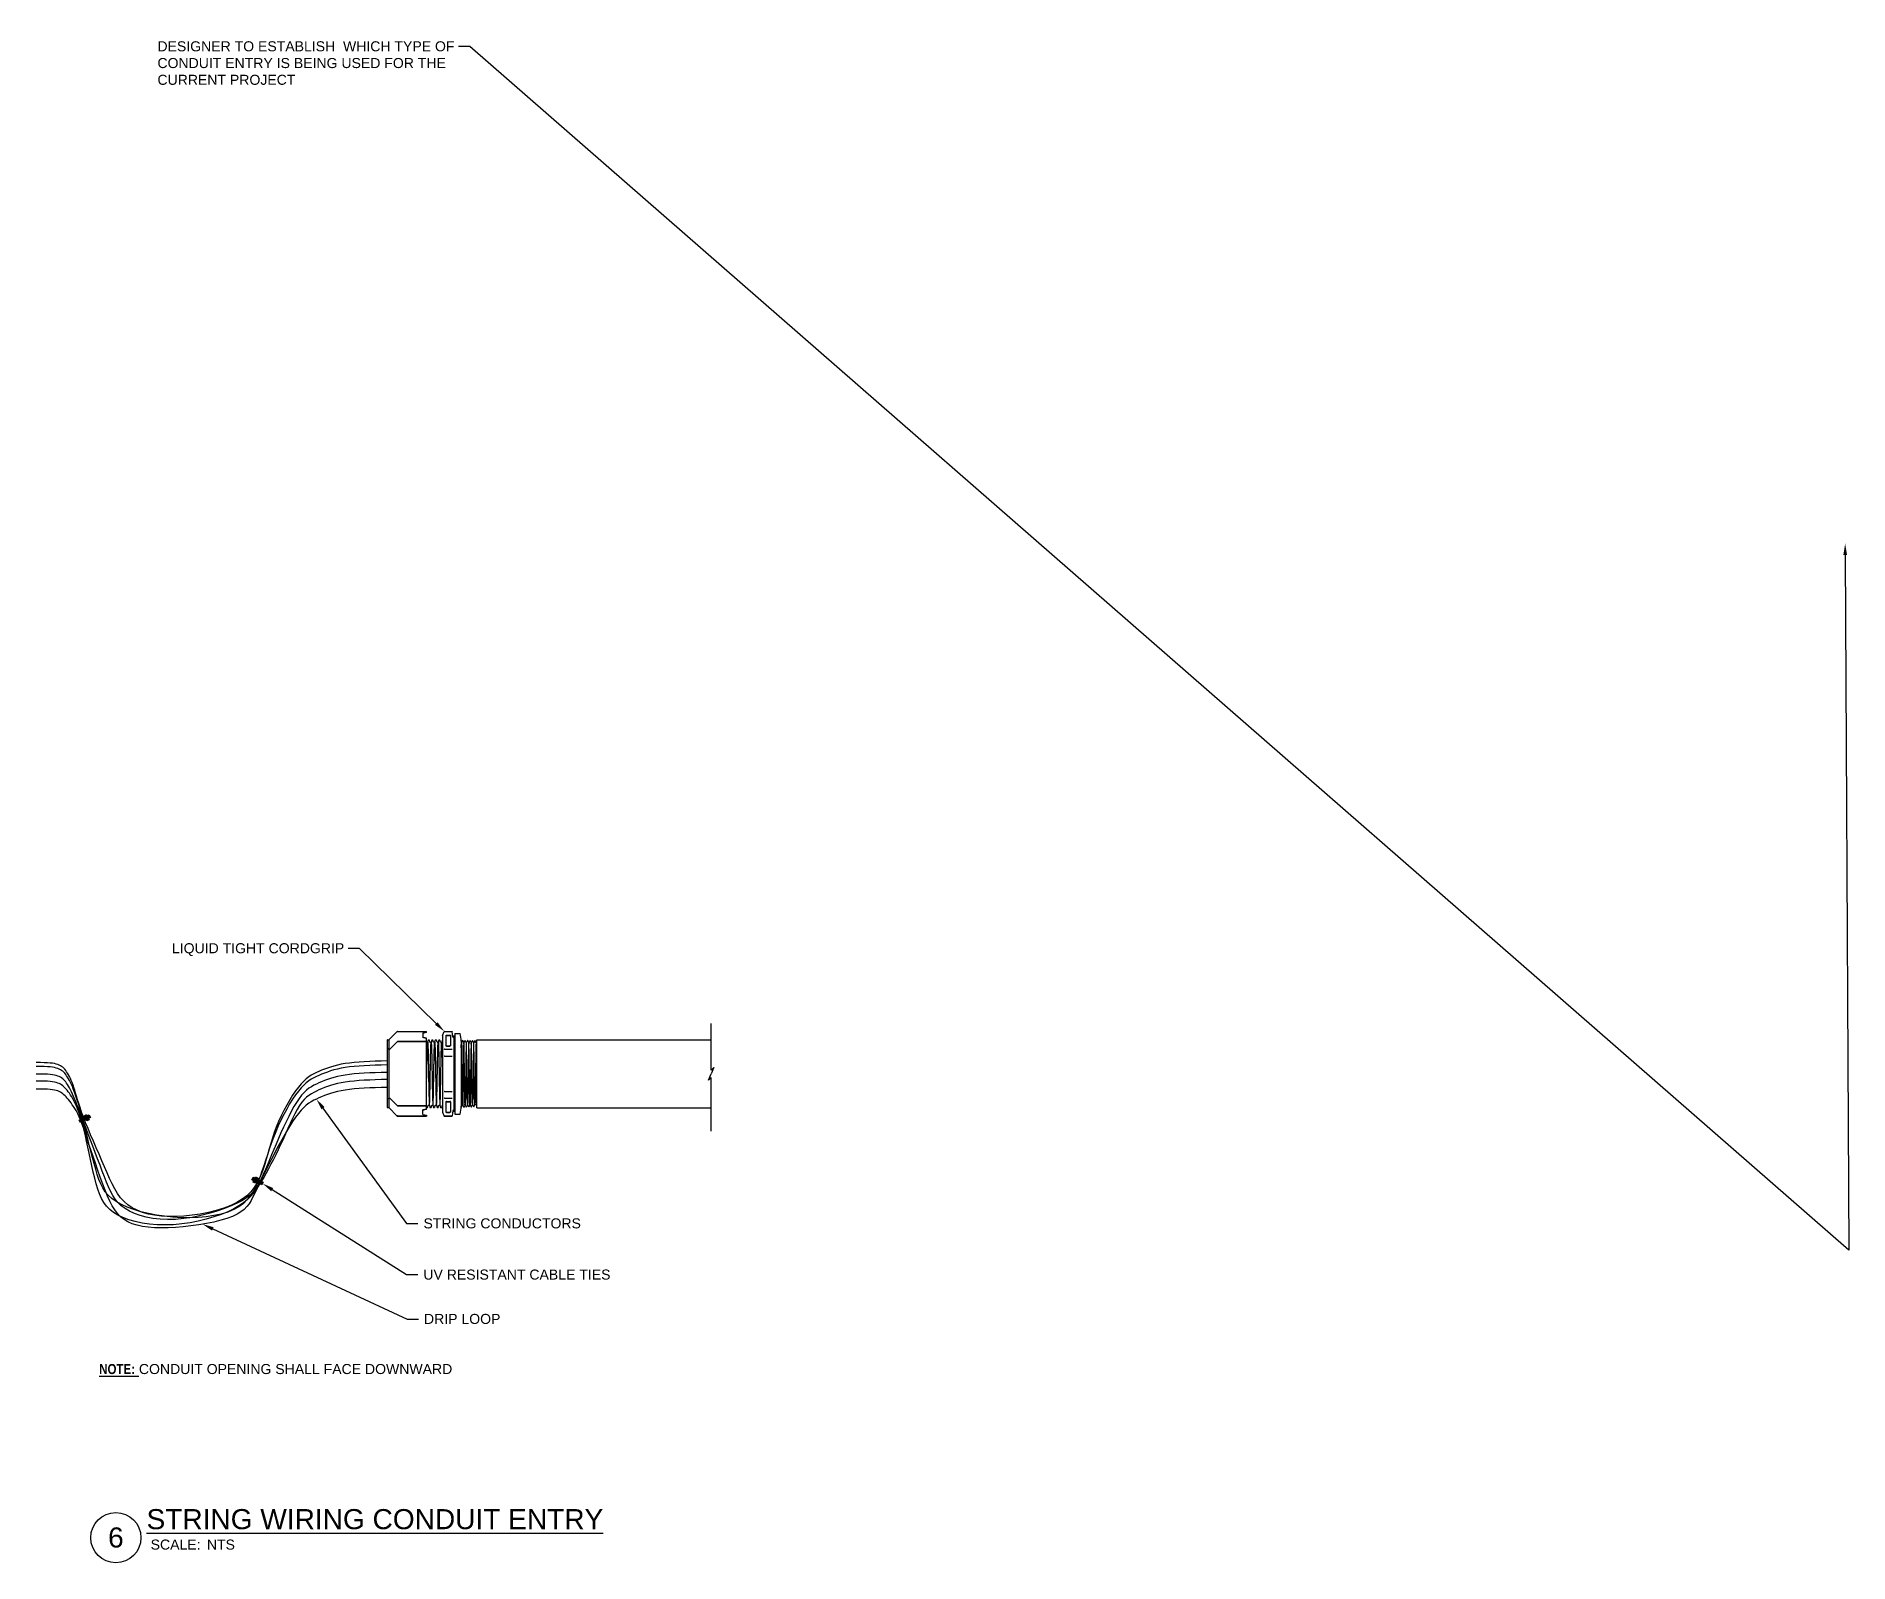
# Model space of a CAD drawing. Header units: feet. Extents: x 1 to 71.2, y 0 to 37.2.
# Drawn here: x 22.46 to 40.51, y 1.1 to 16.29 of the extents above; entities that cross this region are included whole.
import ezdxf
from ezdxf import colors
from ezdxf.entities.mleader import LeaderData, LeaderLine
from ezdxf.enums import TextEntityAlignment as Align
from ezdxf.math import Vec2, Vec3

# ---------------------------------------------------------------- set-up
doc = ezdxf.new("R2010")
doc.units = ezdxf.units.FT
doc.header["$MEASUREMENT"] = 0
doc.layers.add('G-ANNO-TEXT', color=1, linetype='Continuous')
doc.layers.add('G-ANNO-TEXT @ 1', color=1, linetype='Continuous')
doc.layers.add('G-NPLT', color=67, linetype='Continuous', plot=False)
doc.styles.add('NEI-A', font='arial.ttf')

msp = doc.modelspace()

# ---------------------------------------------------------------- texts
at = {"layer": 'G-ANNO-TEXT', "insert": (23.08808, 3.02678), "char_height": 0.1, "attachment_point": 4, "style": 'NEI-A'}
msp.add_mtext_dynamic_manual_height_columns('{\\fArial Narrow|b1|i0|c0|p34;\\LNOTE:} CONDUIT OPENING SHALL FACE DOWNWARD', width=3.5089127, gutter_width=0.625, heights=[0], dxfattribs=at)

# ---------------------------------------------------------------- blocks, each defined once
blk = doc.blocks.new('DETAIL_TITLE')
blk.add_circle((0.592, -0.513), 0.25)
at = {"style": 'NEI-A'}
blk.add_attdef('DETAIL_TITLE_001', (0.91, -0.485), '', height=0.2, dxfattribs=at)
at = {"style": 'NEI-A', "flags": 8}
blk.add_attdef('#', text='', height=0.2, dxfattribs=at).set_placement((0.592, -0.511), align=Align.MIDDLE_CENTER)
at = {"style": 'NEI-A'}
for tag, p in [('SCALE:', (0.939, -0.738)), ('1"_=_', (1.547, -0.738))]:
    blk.add_attdef(tag, text='', height=0.1, dxfattribs=at).set_placement(p, align=Align.BOTTOM_LEFT)

# ---------------------------------------------------------------- hatches: boundary and pattern name
h = msp.add_hatch(color=1)
h.dxf.hatch_style = 1
h.paths.add_polyline_path([(22.95789, 5.50968), (22.94479, 5.5354), (22.88715, 5.50604), (22.90024, 5.48033)])
h.paths.add_polyline_path([(22.98827, 5.50918), (22.96226, 5.56027), (22.93833, 5.54808), (22.96435, 5.497)])
h.paths.add_polyline_path([(23.00078, 5.53153), (22.98769, 5.55724), (22.96872, 5.54758), (22.98181, 5.52187)])
h = msp.add_hatch(color=1)
h.dxf.hatch_style = 1
h.paths.add_polyline_path([(24.66311, 4.91513), (24.65043, 4.88922), (24.70854, 4.86079), (24.72122, 4.8867)])
h.paths.add_polyline_path([(24.64525, 4.93973), (24.62005, 4.88823), (24.64417, 4.87643), (24.66937, 4.92792)])
h.paths.add_polyline_path([(24.61987, 4.93629), (24.60719, 4.91037), (24.62631, 4.90102), (24.63899, 4.92694)])

# ---------------------------------------------------------------- linework, layer by layer
at = {"color": 1, "linetype": 'Continuous'}
for p, q in [((26.62798, 6.36771), (26.68002, 6.36771)), ((25.97941, 6.21244), (25.97096, 6.21258)), ((25.98552, 6.21491), (26.05752, 6.2869)), ((26.05752, 6.2869), (26.34504, 6.2869)), ((26.34504, 6.28734), (26.05817, 6.28734)), ((26.34558, 6.28066), (26.35773, 6.28066)), ((26.38073, 6.28066), (26.39288, 6.28066)), ((26.41589, 6.28066), (26.42804, 6.28066)), ((26.45104, 6.28066), (26.46319, 6.28066)), ((26.4862, 6.28066), (26.49835, 6.28066)), ((26.52457, 6.21056), (26.60194, 6.21056)), ((26.52457, 6.14337), (26.60194, 6.14337)), ((26.54614, 6.24605), (26.57876, 6.24605)), ((26.54614, 6.2424), (26.57876, 6.2424)), ((26.69488, 6.28105), (26.69386, 6.28109)), ((26.70627, 6.29947), (26.69481, 6.28099)), ((26.70803, 6.29948), (26.70634, 6.29953)), ((26.7184, 6.28024), (26.70811, 6.2994)), ((26.71934, 6.28029), (26.71832, 6.28032)), ((26.73072, 6.29873), (26.71926, 6.28023)), ((26.73249, 6.29874), (26.7308, 6.29879)), ((26.74286, 6.27948), (26.73257, 6.29866)), ((26.7438, 6.27953), (26.74277, 6.27956)), ((26.75518, 6.29797), (26.74372, 6.27947)), ((26.75693, 6.29797), (26.75526, 6.29803)), ((26.76731, 6.27872), (26.75702, 6.29789)), ((26.76825, 6.27877), (26.76723, 6.2788)), ((26.77964, 6.29719), (26.76818, 6.27871)), ((26.7814, 6.2972), (26.77972, 6.29725)), ((26.79177, 6.27796), (26.78148, 6.29712)), ((26.79271, 6.27801), (26.79169, 6.27804)), ((26.80409, 6.29644), (26.79263, 6.27794)), ((26.80586, 6.29645), (26.80417, 6.2965)), ((26.81623, 6.2772), (26.80595, 6.29636)), ((26.81717, 6.27725), (26.81615, 6.27728)), ((26.82863, 6.29574), (26.8171, 6.27719)), ((26.83032, 6.29569), (26.82863, 6.29574)), ((26.8406, 6.27652), (26.83032, 6.29569)), ((26.84219, 6.27647), (26.8406, 6.27652)), ((26.74976, 5.89753), (26.74889, 5.96692))]:
    msp.add_line(p, q, dxfattribs=at)
at = {"color": 1}
for p, q in [((29.18145, 6.00284), (29.18145, 6.46792)), ((26.84764, 6.30332), (29.18145, 6.30332)), ((29.15516, 5.90386), (29.18145, 5.96676)), ((29.18145, 6.00284), (29.20774, 6.02966)), ((29.20774, 6.02966), (29.18145, 5.96676)), ((29.18145, 5.93068), (29.15516, 5.90386)), ((29.18145, 5.39497), (29.18145, 5.93068)), ((26.84764, 5.62671), (29.18145, 5.62671))]:
    msp.add_line(p, q, dxfattribs=at)
for points in [[(25.95298, 6.09466), (25.89379, 6.09279), (25.8363, 6.09081), (25.78068, 6.08856), (25.72713, 6.0859), (25.67584, 6.08265), (25.62698, 6.07868), (25.58075, 6.07382), (25.53732, 6.06792), (25.49682, 6.06086), (25.45906, 6.05276), (25.42378, 6.04373), (25.39071, 6.03394), (25.35962, 6.02352), (25.33022, 6.01261), (25.30228, 6.00136), (25.27552, 5.98991), (25.24969, 5.97825), (25.22452, 5.96581), (25.19971, 5.95187), (25.17499, 5.93569), (25.15008, 5.91655), (25.12469, 5.89373), (25.09855, 5.8665), (25.07137, 5.83414), (25.04301, 5.79619), (25.01385, 5.7532), (24.98442, 5.70601), (24.95522, 5.65544), (24.92677, 5.60232), (24.8996, 5.54748), (24.87423, 5.49174), (24.85116, 5.43593), (24.83075, 5.38074), (24.81261, 5.32633), (24.79618, 5.27273), (24.78092, 5.21995), (24.76626, 5.16804), (24.75165, 5.11699), (24.73653, 5.06686), (24.72035, 5.01765), (24.7025, 4.96944), (24.68216, 4.92248), (24.65844, 4.87708), (24.63049, 4.83354), (24.59742, 4.79216), (24.55836, 4.75323), (24.51244, 4.71707), (24.45878, 4.68397), (24.39691, 4.65419), (24.32799, 4.62786), (24.25356, 4.60505), (24.17518, 4.58583), (24.0944, 4.57028), (24.01277, 4.55849), (23.93184, 4.55053), (23.85318, 4.54647), (23.77809, 4.54639), (23.707, 4.55035), (23.64006, 4.5584), (23.57746, 4.57059), (23.51938, 4.58697), (23.46599, 4.60759), (23.41746, 4.63252), (23.37398, 4.6618), (23.33554, 4.69544), (23.30147, 4.7333), (23.27093, 4.77519), (23.24306, 4.82094), (23.21703, 4.87036), (23.19198, 4.92326), (23.16707, 4.97947), (23.14145, 5.0388), (23.11452, 5.10092), (23.08662, 5.16499), (23.05833, 5.23), (23.03025, 5.29497), (23.00297, 5.35889), (22.97706, 5.42077), (22.95311, 5.47962), (22.93172, 5.53444), (22.9133, 5.58447), (22.89759, 5.6299), (22.88417, 5.67116), (22.87262, 5.70867), (22.8625, 5.74285), (22.85341, 5.77413), (22.84491, 5.80293), (22.83657, 5.82967), (22.82806, 5.85472), (22.81933, 5.87816), (22.8104, 5.90002), (22.80132, 5.92033), (22.79211, 5.93912), (22.78281, 5.95641), (22.77345, 5.97223), (22.76406, 5.98661), (22.75464, 5.99958), (22.74506, 6.01123), (22.73517, 6.02164), (22.72479, 6.03091), (22.71377, 6.03912), (22.70194, 6.04637), (22.68914, 6.05274), (22.67521, 6.05833), (22.6599, 6.06322), (22.64264, 6.06741), (22.62277, 6.0709), (22.59964, 6.0737), (22.57258, 6.0758), (22.54094, 6.07719), (22.50407, 6.07788), (22.4613, 6.07785)], [(25.95298, 6.05524), (25.89379, 6.05336), (25.8363, 6.05138), (25.78068, 6.04913), (25.72713, 6.04647), (25.67584, 6.04323), (25.62698, 6.03925), (25.58075, 6.03439), (25.53732, 6.02849), (25.49682, 6.02144), (25.45906, 6.01333), (25.42378, 6.00431), (25.39071, 5.99451), (25.35962, 5.98409), (25.33022, 5.97319), (25.30228, 5.96193), (25.27552, 5.95048), (25.24969, 5.93883), (25.22452, 5.92639), (25.19971, 5.91244), (25.17499, 5.89626), (25.15008, 5.87712), (25.12469, 5.8543), (25.09855, 5.82707), (25.07137, 5.79472), (25.043, 5.75675), (25.01376, 5.71367), (24.98409, 5.66623), (24.95445, 5.61518), (24.92527, 5.56126), (24.89701, 5.50523), (24.87011, 5.44784), (24.84502, 5.38982), (24.82204, 5.33184), (24.8009, 5.27416), (24.78118, 5.21696), (24.76249, 5.16041), (24.7444, 5.10469), (24.7265, 5.04996), (24.70839, 4.99641), (24.68964, 4.94421), (24.66977, 4.89357), (24.64799, 4.84484), (24.62341, 4.79841), (24.59517, 4.75467), (24.56239, 4.714), (24.52419, 4.67681), (24.47971, 4.64346), (24.42807, 4.61437), (24.36872, 4.58982), (24.30245, 4.5698), (24.23039, 4.5542), (24.15363, 4.54292), (24.07331, 4.53585), (23.99054, 4.53289), (23.90643, 4.53393), (23.8221, 4.53886), (23.73863, 4.54756), (23.65699, 4.5598), (23.57811, 4.57535), (23.5029, 4.59395), (23.43231, 4.61537), (23.36726, 4.63935), (23.30868, 4.66566), (23.2575, 4.69406), (23.21431, 4.72438), (23.17834, 4.75687), (23.14852, 4.79187), (23.12374, 4.82969), (23.10291, 4.87067), (23.08493, 4.91514), (23.06871, 4.96343), (23.05316, 5.01588), (23.03739, 5.07256), (23.02136, 5.13253), (23.00523, 5.19461), (22.98918, 5.2576), (22.97337, 5.32033), (22.95797, 5.3816), (22.94314, 5.44022), (22.92906, 5.49501), (22.91585, 5.54504), (22.90344, 5.59048), (22.89174, 5.63174), (22.88063, 5.66924), (22.87002, 5.70343), (22.85979, 5.7347), (22.84985, 5.7635), (22.84009, 5.79025), (22.83042, 5.81529), (22.82081, 5.83873), (22.81126, 5.8606), (22.80176, 5.88091), (22.79229, 5.8997), (22.78286, 5.91699), (22.77345, 5.93281), (22.76406, 5.94719), (22.75464, 5.96016), (22.74506, 5.9718), (22.73517, 5.98221), (22.72479, 5.99148), (22.71377, 5.99969), (22.70194, 6.00694), (22.68914, 6.01331), (22.67521, 6.01891), (22.6599, 6.02379), (22.64264, 6.02798), (22.62277, 6.03148), (22.59964, 6.03427), (22.57258, 6.03637), (22.54094, 6.03776), (22.50407, 6.03845), (22.4613, 6.03843)], [(25.95298, 5.98076), (25.89379, 5.97889), (25.8363, 5.97691), (25.78068, 5.97466), (25.72713, 5.972), (25.67584, 5.96875), (25.62698, 5.96478), (25.58075, 5.95992), (25.53732, 5.95402), (25.49682, 5.94696), (25.45906, 5.93886), (25.42378, 5.92983), (25.39071, 5.92004), (25.35962, 5.90962), (25.33022, 5.89871), (25.30228, 5.88746), (25.27552, 5.87601), (25.24971, 5.86435), (25.22463, 5.85191), (25.20008, 5.83797), (25.17586, 5.82179), (25.15178, 5.80265), (25.12763, 5.77983), (25.10321, 5.7526), (25.07834, 5.72024), (25.05286, 5.68229), (25.02692, 5.6393), (25.00073, 5.59211), (24.97447, 5.54154), (24.94835, 5.48842), (24.92258, 5.43358), (24.89735, 5.37784), (24.87287, 5.32203), (24.8493, 5.26689), (24.8266, 5.21281), (24.80472, 5.16011), (24.78358, 5.10909), (24.76313, 5.06007), (24.74329, 5.01335), (24.724, 4.96925), (24.70519, 4.92806), (24.6866, 4.88999), (24.66717, 4.85472), (24.64563, 4.82183), (24.62074, 4.7909), (24.59123, 4.76149), (24.55585, 4.73319), (24.51333, 4.70557), (24.46243, 4.67819), (24.40236, 4.65084), (24.33428, 4.62405), (24.2598, 4.59857), (24.18054, 4.57515), (24.09815, 4.55453), (24.01424, 4.53745), (23.93044, 4.52465), (23.84837, 4.51689), (23.76946, 4.5147), (23.69431, 4.51785), (23.62333, 4.52591), (23.55691, 4.53845), (23.49546, 4.55504), (23.43939, 4.57525), (23.38908, 4.59865), (23.34495, 4.62481), (23.30717, 4.65341), (23.27493, 4.68461), (23.24723, 4.71867), (23.22302, 4.75587), (23.2013, 4.79647), (23.18104, 4.84075), (23.1612, 4.88897), (23.14076, 4.94141), (23.11896, 4.99808), (23.09597, 5.05806), (23.07225, 5.12013), (23.04823, 5.18313), (23.02435, 5.24586), (23.00106, 5.30713), (22.97879, 5.36575), (22.95799, 5.42054), (22.93899, 5.47057), (22.9217, 5.516), (22.90594, 5.55726), (22.8915, 5.59477), (22.87819, 5.62895), (22.86582, 5.66023), (22.85421, 5.68903), (22.84314, 5.71577), (22.83246, 5.74082), (22.8221, 5.76426), (22.812, 5.78612), (22.80214, 5.80643), (22.79246, 5.82522), (22.78291, 5.84251), (22.77346, 5.85834), (22.76406, 5.87271), (22.75464, 5.88568), (22.74506, 5.89733), (22.73517, 5.90774), (22.72479, 5.91701), (22.71377, 5.92522), (22.70194, 5.93247), (22.68914, 5.93884), (22.67521, 5.94443), (22.6599, 5.94932), (22.64264, 5.95351), (22.62277, 5.957), (22.59964, 5.9598), (22.57258, 5.9619), (22.54094, 5.96329), (22.50407, 5.96398), (22.4613, 5.96396)], [(25.95298, 5.91067), (25.89379, 5.9088), (25.8363, 5.90682), (25.78068, 5.90457), (25.72713, 5.9019), (25.67584, 5.89866), (25.62698, 5.89469), (25.58075, 5.88983), (25.53732, 5.88392), (25.49682, 5.87687), (25.45906, 5.86876), (25.42378, 5.85974), (25.39071, 5.84995), (25.35962, 5.83953), (25.33022, 5.82862), (25.30228, 5.81737), (25.27552, 5.80592), (25.24972, 5.79426), (25.22471, 5.78182), (25.20036, 5.76788), (25.17653, 5.7517), (25.15308, 5.73256), (25.12989, 5.70974), (25.1068, 5.68251), (25.08369, 5.65015), (25.06045, 5.61221), (25.03705, 5.56935), (25.01352, 5.52251), (24.98987, 5.47262), (24.96611, 5.42061), (24.94225, 5.36743), (24.91831, 5.31401), (24.8943, 5.26128), (24.87023, 5.21003), (24.84613, 5.16038), (24.82202, 5.11234), (24.79791, 5.06586), (24.77383, 5.02095), (24.7498, 4.97757), (24.72583, 4.93571), (24.70196, 4.89534), (24.67802, 4.85646), (24.65318, 4.819), (24.62642, 4.78293), (24.59671, 4.7482), (24.56303, 4.71476), (24.52438, 4.68256), (24.47973, 4.65156), (24.42807, 4.6217), (24.36873, 4.59303), (24.30252, 4.56595), (24.23061, 4.54093), (24.15416, 4.51847), (24.07433, 4.49904), (23.9923, 4.48314), (23.90922, 4.47124), (23.82627, 4.46383), (23.74453, 4.46126), (23.66486, 4.46339), (23.58803, 4.46993), (23.5148, 4.4806), (23.44596, 4.49512), (23.38227, 4.51321), (23.32451, 4.53459), (23.27345, 4.55897), (23.2296, 4.58617), (23.19236, 4.61631), (23.16085, 4.64962), (23.1342, 4.68631), (23.11155, 4.7266), (23.09203, 4.77072), (23.07476, 4.81889), (23.05887, 4.87132), (23.04365, 4.92799), (23.02892, 4.98796), (23.01467, 5.05004), (23.0009, 5.11304), (22.98757, 5.17577), (22.97469, 5.23703), (22.96223, 5.29566), (22.95019, 5.35044), (22.93852, 5.40048), (22.92717, 5.44591), (22.91605, 5.48717), (22.90506, 5.52468), (22.89414, 5.55886), (22.88319, 5.59014), (22.87214, 5.61894), (22.86089, 5.64568), (22.84939, 5.67073), (22.8377, 5.69417), (22.8259, 5.71603), (22.81407, 5.73634), (22.8023, 5.75513), (22.79067, 5.77242), (22.77925, 5.78824), (22.76815, 5.80262), (22.75738, 5.81559), (22.74679, 5.82724), (22.73617, 5.83765), (22.7253, 5.84691), (22.71398, 5.85513), (22.702, 5.86237), (22.68915, 5.86875), (22.67521, 5.87434), (22.6599, 5.87923), (22.64264, 5.88342), (22.62277, 5.88691), (22.59964, 5.88971), (22.57258, 5.8918), (22.54094, 5.8932), (22.50407, 5.89388), (22.4613, 5.89386)], [(25.95298, 5.83159), (25.89379, 5.82971), (25.8363, 5.82773), (25.78068, 5.82549), (25.72713, 5.82282), (25.67584, 5.81958), (25.62698, 5.8156), (25.58075, 5.81074), (25.53732, 5.80484), (25.49682, 5.79779), (25.45906, 5.78968), (25.42378, 5.78066), (25.39071, 5.77086), (25.35962, 5.76044), (25.33022, 5.74954), (25.30228, 5.73828), (25.27552, 5.72683), (25.24969, 5.71518), (25.22452, 5.70274), (25.19971, 5.68879), (25.17499, 5.67261), (25.15008, 5.65347), (25.12469, 5.63065), (25.09855, 5.60343), (25.07137, 5.57107), (25.04298, 5.53311), (25.01355, 5.49012), (24.9834, 5.44293), (24.95281, 5.39236), (24.92208, 5.33924), (24.89149, 5.2844), (24.86134, 5.22866), (24.83193, 5.17285), (24.8035, 5.11771), (24.77615, 5.06364), (24.74992, 5.01093), (24.72486, 4.95992), (24.70102, 4.9109), (24.67844, 4.86418), (24.65718, 4.82007), (24.63729, 4.77889), (24.61857, 4.74085), (24.59993, 4.70582), (24.58003, 4.67358), (24.55754, 4.6439), (24.53112, 4.61657), (24.49944, 4.59137), (24.46117, 4.56807), (24.41498, 4.54645), (24.36, 4.52635), (24.29732, 4.50784), (24.22851, 4.49105), (24.15512, 4.47611), (24.07871, 4.46315), (24.00085, 4.4523), (23.92311, 4.4437), (23.84704, 4.43746), (23.77398, 4.43374), (23.70441, 4.4327), (23.63856, 4.43453), (23.5767, 4.43941), (23.51906, 4.44752), (23.46589, 4.45905), (23.41745, 4.47417), (23.37398, 4.49307), (23.33555, 4.51594), (23.30157, 4.54301), (23.27127, 4.57451), (23.24388, 4.61066), (23.21863, 4.65171), (23.19475, 4.69789), (23.17147, 4.74944), (23.14802, 4.80657), (23.12383, 4.86921), (23.09913, 4.93599), (23.07435, 5.00521), (23.04992, 5.07518), (23.02627, 5.14421), (23.00383, 5.2106), (22.98303, 5.27267), (22.9643, 5.32872), (22.94792, 5.37749), (22.93363, 5.41948), (22.92101, 5.45561), (22.90964, 5.48682), (22.89911, 5.51403), (22.889, 5.53816), (22.87889, 5.56016), (22.86838, 5.58094), (22.85715, 5.60125), (22.84527, 5.62113), (22.83292, 5.64045), (22.82028, 5.65905), (22.80753, 5.6768), (22.79484, 5.69356), (22.78239, 5.70919), (22.77037, 5.72354), (22.75887, 5.73651), (22.74773, 5.74815), (22.73671, 5.75856), (22.72558, 5.76783), (22.7141, 5.77604), (22.70204, 5.78329), (22.68915, 5.78966), (22.67521, 5.79526), (22.6599, 5.80014), (22.64264, 5.80433), (22.62277, 5.80783), (22.59964, 5.81062), (22.57258, 5.81272), (22.54094, 5.81411), (22.50407, 5.8148), (22.4613, 5.81478)], [(22.95789, 5.50968), (22.90024, 5.48033), (22.88715, 5.50604), (22.94479, 5.5354)], [(22.96872, 5.54758), (22.98769, 5.55724), (23.00078, 5.53153), (22.98181, 5.52187)]]:
    msp.add_lwpolyline(points, dxfattribs=at)
for points in [[(22.96226, 5.56027), (22.98827, 5.50918), (22.96435, 5.497), (22.93833, 5.54808)], [(24.60719, 4.91037), (24.61987, 4.93629), (24.63899, 4.92694), (24.62631, 4.90102)], [(24.62005, 4.88823), (24.64525, 4.93973), (24.66937, 4.92792), (24.64417, 4.87643)], [(24.65043, 4.88922), (24.66311, 4.91513), (24.72122, 4.8867), (24.70854, 4.86079)]]:
    msp.add_lwpolyline(points, close=True, dxfattribs=at)
at = {"color": 1, "linetype": 'Continuous'}
for centre, radius, start, end in [((26.37061, 6.27742), 0.32231, 2.300252, 16.266228), ((25.97126, 6.22974), 0.01716, 180, 269), ((25.97956, 6.22087), 0.00844, 269, 315), ((26.84201, 6.27085), 0.00563, 359.99977, 88.216993)]:
    msp.add_arc(centre, radius, start, end, dxfattribs=at)
for points, start_tangent, end_tangent in [([(26.34894, 5.96692), (26.34977, 6.01357), (26.35061, 6.05945), (26.35145, 6.10309), (26.35228, 6.14341), (26.35312, 6.18007), (26.35396, 6.21241), (26.35482, 6.23918), (26.35566, 6.25951), (26.3565, 6.27313), (26.35734, 6.27992), (26.35818, 6.27962), (26.35902, 6.27235), (26.35984, 6.25851), (26.36066, 6.23836), (26.3615, 6.21199), (26.36234, 6.18006), (26.36317, 6.14362), (26.36401, 6.10297), (26.36484, 6.05924), (26.36568, 6.01335), (26.36651, 5.96692)], (0.03975065, 2.22862353), (0.03983958, -2.22862194)), ([(26.38409, 5.96692), (26.38493, 6.01357), (26.38577, 6.05945), (26.38661, 6.10309), (26.38744, 6.14341), (26.38827, 6.18007), (26.38912, 6.21241), (26.38997, 6.23918), (26.39082, 6.25951), (26.39165, 6.27313), (26.3925, 6.27992), (26.39334, 6.27962), (26.39417, 6.27235), (26.395, 6.25851), (26.39582, 6.23836), (26.39666, 6.21199), (26.39749, 6.18006), (26.39832, 6.14362), (26.39916, 6.10297), (26.4, 6.05924), (26.40084, 6.01335), (26.40167, 5.96692)], (0.03975065, 2.22862353), (0.03983958, -2.22862194)), ([(26.41925, 5.96692), (26.42008, 6.01357), (26.42092, 6.05945), (26.42176, 6.10309), (26.42259, 6.14341), (26.42343, 6.18007), (26.42428, 6.21241), (26.42513, 6.23918), (26.42597, 6.25951), (26.42681, 6.27313), (26.42765, 6.27992), (26.42849, 6.27962), (26.42933, 6.27235), (26.43015, 6.25851), (26.43098, 6.23836), (26.43181, 6.21199), (26.43265, 6.18006), (26.43348, 6.14362), (26.43432, 6.10297), (26.43516, 6.05924), (26.436, 6.01335), (26.43683, 5.96692)], (0.03975065, 2.22862353), (0.03983958, -2.22862194)), ([(26.45441, 5.96692), (26.45524, 6.01357), (26.45608, 6.05945), (26.45692, 6.10309), (26.45775, 6.14341), (26.45858, 6.18007), (26.45943, 6.21241), (26.46028, 6.23918), (26.46113, 6.25951), (26.46197, 6.27313), (26.46281, 6.27992), (26.46365, 6.27962), (26.46449, 6.27235), (26.46531, 6.25851), (26.46613, 6.23836), (26.46697, 6.21199), (26.4678, 6.18006), (26.46864, 6.14362), (26.46947, 6.10297), (26.47031, 6.05924), (26.47115, 6.01335), (26.47198, 5.96692)], (0.03975065, 2.22862353), (0.03983958, -2.22862194)), ([(26.48956, 5.96692), (26.49042, 6.01462), (26.49128, 6.06176), (26.49214, 6.10663), (26.493, 6.14774), (26.49386, 6.18507), (26.49473, 6.21731), (26.4956, 6.24342), (26.49646, 6.26291), (26.49732, 6.2753), (26.49818, 6.28051), (26.49905, 6.27823), (26.4999, 6.26864), (26.50076, 6.25195), (26.50162, 6.22858), (26.50248, 6.1989), (26.50334, 6.16391), (26.50419, 6.12489), (26.50504, 6.08193), (26.5059, 6.03588), (26.50676, 5.9882)], (0.0385568, 2.15569325), (0.03841891, -2.15569571)), ([(26.52457, 6.21056), (26.52405, 6.21045), (26.52359, 6.21019), (26.52327, 6.20982)], (-0.00549805, -0.00001221), (-0.00261038, -0.00483887)), ([(26.52457, 6.21056), (26.52406, 6.21045), (26.52359, 6.21019), (26.52327, 6.20982)], (-0.00549858, -0.00001211), (-0.00261063, -0.00483933)), ([(26.52457, 6.14338), (26.52405, 6.1434), (26.52359, 6.14337), (26.52327, 6.14329)], (-0.00463819, 0.00000685), (-0.00424995, -0.00185762)), ([(26.54614, 6.24605), (26.54397, 6.24627), (26.54216, 6.24688), (26.54095, 6.24778), (26.54051, 6.24887)], (-0.02406489, 0), (0, 0.02406489)), ([(26.54614, 6.2424), (26.54397, 6.24262), (26.54216, 6.24322), (26.54095, 6.24413), (26.54051, 6.24521)], (-0.02406489, 0), (0, 0.02406489)), ([(26.58439, 6.24887), (26.58395, 6.24778), (26.58274, 6.24688), (26.58093, 6.24627), (26.57876, 6.24605)], (0, -0.02406489), (-0.02406489, 0)), ([(26.58439, 6.24521), (26.58395, 6.24413), (26.58274, 6.24322), (26.58093, 6.24262), (26.57876, 6.2424)], (0, -0.02406489), (-0.02406489, 0)), ([(26.72443, 5.96692), (26.72385, 6.01365), (26.72326, 6.05948), (26.72268, 6.1031), (26.7221, 6.14348), (26.72152, 6.18009), (26.72094, 6.21188), (26.72036, 6.23825), (26.71978, 6.25852), (26.71919, 6.27239), (26.71861, 6.27943), (26.71803, 6.27948), (26.71745, 6.27254), (26.71686, 6.25878), (26.71628, 6.23843), (26.7157, 6.21206), (26.71511, 6.1802), (26.71453, 6.14369), (26.71395, 6.10334), (26.71337, 6.05949), (26.71279, 6.01374), (26.7122, 5.96692)], (-0.02795115, 2.22485701), (-0.02717837, -2.22486659)), ([(26.74889, 5.96692), (26.74831, 6.01337), (26.74773, 6.05872), (26.74715, 6.1019), (26.74657, 6.14195), (26.746, 6.17829), (26.74542, 6.21014), (26.74483, 6.23673), (26.74425, 6.25719), (26.74367, 6.27126), (26.74308, 6.27859), (26.74249, 6.27873), (26.7419, 6.27179), (26.74132, 6.25811), (26.74074, 6.23783), (26.74015, 6.21122), (26.73956, 6.1791), (26.73898, 6.14261), (26.7384, 6.10249), (26.73783, 6.05919), (26.73724, 6.01351), (26.73666, 5.96692)], (-0.02710408, 2.21932823), (-0.02803913, -2.21931662)), ([(26.77335, 5.96692), (26.77276, 6.01347), (26.77218, 6.05869), (26.7716, 6.1018), (26.77102, 6.14201), (26.77044, 6.17866), (26.76986, 6.21048), (26.76928, 6.23673), (26.76869, 6.257), (26.76811, 6.27082), (26.76753, 6.27787), (26.76695, 6.27799), (26.76637, 6.27118), (26.76579, 6.25764), (26.76521, 6.23763), (26.76462, 6.21143), (26.76404, 6.17961), (26.76346, 6.14331), (26.76287, 6.10279), (26.76229, 6.05917), (26.7617, 6.01343), (26.76112, 5.96692)], (-0.02817153, 2.2140687), (-0.0273229, -2.21407934)), ([(26.7978, 5.96692), (26.79722, 6.01324), (26.79664, 6.05885), (26.79605, 6.1022), (26.79547, 6.14236), (26.79488, 6.17888), (26.7943, 6.21078), (26.79371, 6.23707), (26.79313, 6.25706), (26.79255, 6.27049), (26.79197, 6.27721), (26.79139, 6.27714), (26.79081, 6.27018), (26.79023, 6.25649), (26.78965, 6.23627), (26.78907, 6.2101), (26.78848, 6.17843), (26.7879, 6.14219), (26.78732, 6.102), (26.78674, 6.05857), (26.78616, 6.01322), (26.78557, 5.96692)], (-0.02759948, 2.20870083), (-0.02718296, -2.20870599)), ([(26.82226, 5.96692), (26.82168, 6.01318), (26.82109, 6.05867), (26.82051, 6.10175), (26.81993, 6.14203), (26.81934, 6.17859), (26.81875, 6.21022), (26.81817, 6.23629), (26.81759, 6.25626), (26.81701, 6.2697), (26.81643, 6.27645), (26.81585, 6.27639), (26.81527, 6.26945), (26.81469, 6.25589), (26.81411, 6.23592), (26.81353, 6.20973), (26.81294, 6.17802), (26.81236, 6.14197), (26.81178, 6.1019), (26.8112, 6.05848), (26.81061, 6.013), (26.81003, 5.96692)], (-0.02712255, 2.20329698), (-0.02811229, -2.20328457)), ([(26.8406, 6.27652), (26.84005, 6.27337), (26.83949, 6.26403), (26.83894, 6.24858), (26.83838, 6.22736), (26.83783, 6.20101), (26.83728, 6.17016), (26.83672, 6.13511), (26.83617, 6.09627), (26.83561, 6.05455), (26.83505, 6.01113), (26.83449, 5.96692)], (-1.10064544, 0.03426229), (-0.01393586, -1.1010904))]:
    msp.add_spline(points, degree=3, dxfattribs=dict(at, start_tangent=start_tangent, end_tangent=end_tangent))
msp.add_open_spline([(26.69267, 6.22609), (26.69278, 6.23038), (26.69299, 6.24161), (26.69241, 6.25859), (26.6956, 6.26895), (26.69235, 6.28061), (26.69751, 6.2798), (26.69412, 6.26921), (26.69735, 6.25784), (26.69662, 6.23647), (26.69769, 6.21074), (26.69808, 6.17893), (26.69871, 6.14283), (26.69927, 6.10187), (26.69982, 6.06123), (26.70052, 6.00473), (26.70057, 6.00176), (26.701, 5.96692)], degree=3, knots=[0.92211978, 0.92211978, 0.92211978, 0.92211978, 0.9681205, 1.04124605, 1.08992413, 1.11425428, 1.1163354, 1.14152416, 1.19104365, 1.2633781, 1.35732319, 1.47043615, 1.60073871, 1.74460694, 1.90016739, 2.06364444, 2.23027055, 2.23027055, 2.23027055, 2.23027055], dxfattribs=at)

# ---------------------------------------------------------------- block references
at = {"layer": 'G-ANNO-TEXT @ 1'}
ref = msp.add_blockref('DETAIL_TITLE', (22.66173, 1.86173), dxfattribs=at)
ref.add_attrib('#', '6', dxfattribs={"layer": '0', "height": 0.2, "style": 'NEI-A'}).set_placement((23.25393, 1.35083), align=Align.MIDDLE_CENTER)
ref.add_attrib('DETAIL_TITLE_001', '%%USTRING WIRING CONDUIT ENTRY', (23.55907, 1.43304), dxfattribs={"layer": '0', "height": 0.2, "style": 'NEI-A'})
ref.add_attrib('SCALE:', 'SCALE:', dxfattribs={"layer": '0', "height": 0.1, "style": 'NEI-A'}).set_placement((23.60038, 1.33007), align=Align.TOP_LEFT)
ref.add_attrib('1"_=_', 'NTS', dxfattribs={"layer": '0', "height": 0.1, "style": 'NEI-A'}).set_placement((24.1601, 1.33007), align=Align.TOP_LEFT)

msp.set_redraw_order([(e.dxf.handle, doc.entitydb.next_handle()) for e in msp.query("TEXT MTEXT ATTDEF DIMENSION ARC_DIMENSION")])  # texts and dimensions are drawn at this point

# ---------------------------------------------------------------- leaders
at = {"layer": 'G-ANNO-TEXT'}
ml = msp.add_multileader_mtext('Standard', dxfattribs=at)
ml.set_content('LIQUID TIGHT CORDGRIP', color=256, style='NEI-A')
ml.set_leader_properties()
ml.build(insert=Vec2(0, 0))
ml.multileader.update_dxf_attribs({"dogleg_length": 0.1125, "arrow_head_size": 0.1125})
ctx = ml.context
ctx.base_point, ctx.char_height, ctx.arrow_head_size, ctx.landing_gap_size, ctx.plane_origin = Vec3(23.75604, 7.21246), 0.1, 0.1125, 0.05625, Vec3(20.46734, 4.33691)
notes = []
notes.append((ctx, [(1, (1, 1, 0), (25.68002, 7.21246), (-1, 0), 0.1125, [(0, [(26.52379, 6.38857)], 0, [])])]))
ctx.mtext.insert, ctx.mtext.width, ctx.mtext.flow_direction = Vec3(23.81229, 7.26635), 1.7102087, 5
ctx.mtext.has_bg_fill, ctx.mtext.bg_color, ctx.mtext.bg_scale_factor, ctx.mtext.bg_transparency, ctx.mtext.use_window_bg_color = 1, -1073741824, 1.5, 0, 1
for ctx, leaders in notes:
    for number, flags, end, landing, length, lines in leaders:
        leader = LeaderData()
        leader.index, (leader.has_last_leader_line, leader.has_dogleg_vector, leader.attachment_direction) = number, flags
        leader.last_leader_point, leader.dogleg_vector, leader.dogleg_length = Vec3(end), Vec3(landing), length
        for number, points, colour, breaks in lines:
            line = LeaderLine()
            line.index, line.vertices, line.color, line.breaks = number, Vec3.list(points), colors.encode_raw_color(colour), breaks
            leader.lines.append(line)
        ctx.leaders.append(leader)

# ---------------------------------------------------------------- next in the draw order: linework, layer by layer
at = {"color": 1, "linetype": 'Continuous'}
for p, q in [((25.97098, 6.30442), (26.05453, 6.38798)), ((26.05652, 6.3888), (26.34504, 6.3888)), ((26.05675, 6.38613), (26.34504, 6.38613)), ((26.31129, 6.37333), (26.34504, 6.38177)), ((26.31129, 6.37178), (26.34504, 6.38019)), ((26.31129, 6.37333), (26.31129, 6.32696)), ((26.34504, 6.31989), (26.31129, 6.32833)), ((26.34504, 6.31855), (26.31129, 6.32696)), ((26.34504, 6.38019), (26.34504, 6.3888)), ((26.50676, 6.34904), (26.52327, 6.38794)), ((26.52457, 6.3888), (26.60194, 6.3888)), ((26.52457, 6.38701), (26.60194, 6.38701)), ((26.54051, 6.34871), (26.54051, 6.24521)), ((26.54614, 6.35152), (26.57876, 6.35152)), ((26.54614, 6.34787), (26.57876, 6.34787)), ((26.58439, 6.34871), (26.58439, 6.24521)), ((26.6081, 6.33311), (26.60334, 6.38752)), ((26.61078, 6.33264), (26.61729, 6.34661)), ((25.95692, 6.30442), (25.97098, 6.30442)), ((26.36325, 6.30193), (26.35735, 6.27996)), ((26.37485, 6.30258), (26.3636, 6.30258)), ((26.3811, 6.27996), (26.3752, 6.30193)), ((26.39841, 6.30193), (26.39251, 6.27996)), ((26.41001, 6.30258), (26.39876, 6.30258)), ((26.41626, 6.27996), (26.41036, 6.30193)), ((26.43357, 6.30195), (26.42767, 6.27997)), ((26.44517, 6.3026), (26.43392, 6.3026)), ((26.45142, 6.27997), (26.44551, 6.30195)), ((26.46873, 6.30195), (26.46282, 6.27997)), ((26.48032, 6.3026), (26.46907, 6.3026)), ((26.48657, 6.27997), (26.48067, 6.30195)), ((26.50388, 6.30195), (26.49798, 6.27996)), ((26.50676, 6.3026), (26.50423, 6.3026))]:
    msp.add_line(p, q, dxfattribs=at)
for centre, radius, start, end in [((26.05652, 6.38599), 0.00281, 90, 135), ((26.05675, 6.39671), 0.01057, 268.738145, 270.016391), ((26.05675, 6.39645), 0.01032, 268.722031, 270.032331), ((26.52457, 6.38739), 0.00141, 90, 157), ((26.60194, 6.38739), 0.00141, 5, 90), ((26.6095, 6.33323), 0.00141, 185, 335), ((25.95692, 6.30161), 0.00281, 90, 180)]:
    msp.add_arc(centre, radius, start, end, dxfattribs=at)
for centre, major_axis, start_param, end_param in [((26.68644, 5.95937), (-0.86627, 0.02392), -1.15140162, -1.10861033), ((25.97769, 5.97365), (-0.77035, 0.02127), -2.05347549, -2.00427513)]:
    msp.add_ellipse(centre, major_axis=major_axis, ratio=0.51981024, start_param=start_param, end_param=end_param, dxfattribs=at)
for points, start_tangent, end_tangent in [([(26.05453, 6.38538), (26.05512, 6.3858), (26.05579, 6.38606), (26.05652, 6.38614)], (0.00561235, 0.00532746), (0.00773626, -0.00017499)), ([(26.52457, 6.38701), (26.52405, 6.38692), (26.52359, 6.38663), (26.52327, 6.38619)], (-0.00574428, 0.00000144), (-0.00229812, -0.00526454)), ([(26.54051, 6.34871), (26.54095, 6.34979), (26.54216, 6.3507), (26.54397, 6.3513), (26.54614, 6.35152)], (0, 0.02406489), (0.02406489, 0)), ([(26.54051, 6.34506), (26.54095, 6.34614), (26.54216, 6.34704), (26.54397, 6.34765), (26.54614, 6.34787)], (0, 0.02406489), (0.02406489, 0)), ([(26.57876, 6.35152), (26.58093, 6.3513), (26.58274, 6.3507), (26.58395, 6.34979), (26.58439, 6.34871)], (0.02406489, 0), (0, -0.02406489)), ([(26.57876, 6.34787), (26.58093, 6.34765), (26.58274, 6.34704), (26.58395, 6.34614), (26.58439, 6.34506)], (0.02406489, 0), (0, -0.02406489)), ([(26.60194, 6.38701), (26.6026, 6.38685), (26.60311, 6.3864), (26.60334, 6.38576)], (0.00725441, 0.00000038), (0.00066796, -0.00722359))]:
    msp.add_spline(points, degree=3, dxfattribs=dict(at, start_tangent=start_tangent, end_tangent=end_tangent))

# ---------------------------------------------------------------- next in the draw order: leaders
at = {"layer": 'G-ANNO-TEXT'}
ml = msp.add_multileader_mtext('Standard', dxfattribs=at)
ml.set_content('STRING CONDUCTORS', color=256, style='NEI-A')
ml.set_leader_properties()
ml.build(insert=Vec2(0, 0))
ml.multileader.update_dxf_attribs({"dogleg_length": 0.1125, "arrow_head_size": 0.1125})
ctx = ml.context
ctx.base_point, ctx.char_height, ctx.arrow_head_size, ctx.landing_gap_size, ctx.plane_origin = Vec3(26.25997, 4.47669), 0.1, 0.1125, 0.05625, Vec3(24.83099, 0.39792)
notes = []
notes.append((ctx, [(0, (1, 1, 0), (26.14747, 4.47669), (1, 0), 0.1125, [(0, [(25.24969, 5.71518)], 0, [])])]))
ctx.mtext.insert, ctx.mtext.width, ctx.mtext.flow_direction = Vec3(26.31622, 4.52755), 1.5614366, 5
ctx.mtext.has_bg_fill, ctx.mtext.bg_color, ctx.mtext.bg_scale_factor, ctx.mtext.bg_transparency, ctx.mtext.use_window_bg_color = 1, -1073741824, 1.5, 0, 1
for ctx, leaders in notes:
    for number, flags, end, landing, length, lines in leaders:
        leader = LeaderData()
        leader.index, (leader.has_last_leader_line, leader.has_dogleg_vector, leader.attachment_direction) = number, flags
        leader.last_leader_point, leader.dogleg_vector, leader.dogleg_length = Vec3(end), Vec3(landing), length
        for number, points, colour, breaks in lines:
            line = LeaderLine()
            line.index, line.vertices, line.color, line.breaks = number, Vec3.list(points), colors.encode_raw_color(colour), breaks
            leader.lines.append(line)
        ctx.leaders.append(leader)

# ---------------------------------------------------------------- next in the draw order: linework, layer by layer
at = {"color": 1, "linetype": 'Continuous'}
for p, q in [((26.34504, 5.61396), (26.34504, 6.31989)), ((26.50676, 6.34904), (26.50676, 5.5848)), ((26.61729, 6.34661), (26.61729, 5.58724)), ((26.62798, 6.36771), (26.62798, 5.56614)), ((25.9541, 6.30161), (25.9541, 5.63224)), ((25.97098, 6.30442), (25.97098, 5.62942)), ((26.69267, 6.29036), (26.69267, 5.64349)), ((26.84764, 5.663), (26.84764, 6.27085)), ((26.52457, 5.79048), (26.60194, 5.79048)), ((25.95692, 5.62942), (25.97098, 5.62942)), ((25.97941, 5.72141), (25.97096, 5.72127)), ((25.97098, 5.62942), (26.05453, 5.54587)), ((25.98552, 5.71894), (26.05752, 5.64694)), ((26.05752, 5.64694), (26.34504, 5.64694)), ((26.34504, 5.64651), (26.05817, 5.64651)), ((26.34504, 5.6153), (26.31129, 5.60689)), ((26.34504, 5.61396), (26.31129, 5.60552)), ((26.31129, 5.56052), (26.31129, 5.60689)), ((26.34504, 5.63428), (26.34568, 5.63191)), ((26.34602, 5.63126), (26.35727, 5.63126)), ((26.35762, 5.63191), (26.36352, 5.65389)), ((26.36315, 5.65319), (26.3753, 5.65319)), ((26.37493, 5.65389), (26.38083, 5.63192)), ((26.38118, 5.63127), (26.39243, 5.63127)), ((26.39278, 5.63192), (26.39868, 5.65389)), ((26.39831, 5.65319), (26.41046, 5.65319)), ((26.41009, 5.65389), (26.41599, 5.63191)), ((26.41634, 5.63126), (26.42759, 5.63126)), ((26.42794, 5.6319), (26.43384, 5.65388)), ((26.43347, 5.65319), (26.44562, 5.65319)), ((26.44525, 5.65388), (26.45115, 5.6319)), ((26.45149, 5.63126), (26.46275, 5.63126)), ((26.46309, 5.6319), (26.46899, 5.65388)), ((26.46862, 5.65319), (26.48077, 5.65319)), ((26.4804, 5.65388), (26.4863, 5.6319)), ((26.48665, 5.63126), (26.4979, 5.63126)), ((26.49825, 5.6319), (26.50415, 5.65388)), ((26.50378, 5.65319), (26.50676, 5.65319)), ((26.52457, 5.72328), (26.60194, 5.72328)), ((26.54051, 5.68864), (26.54051, 5.58514)), ((26.54614, 5.69145), (26.57876, 5.69145)), ((26.54614, 5.6878), (26.57876, 5.6878)), ((26.58439, 5.68864), (26.58439, 5.58514)), ((26.6081, 5.60074), (26.60334, 5.54633)), ((26.61078, 5.60121), (26.61729, 5.58724)), ((26.69232, 5.63675), (26.69404, 5.63398)), ((26.69411, 5.63392), (26.6958, 5.63398)), ((26.69588, 5.63406), (26.70617, 5.65322)), ((26.70711, 5.65317), (26.70609, 5.65314)), ((26.70704, 5.65324), (26.7185, 5.63475)), ((26.71857, 5.63469), (26.72026, 5.63474)), ((26.72034, 5.63482), (26.73063, 5.65399)), ((26.73157, 5.65394), (26.73055, 5.6539)), ((26.7315, 5.654), (26.74295, 5.63551)), ((26.74303, 5.63545), (26.74472, 5.6355)), ((26.74479, 5.63557), (26.75508, 5.65475)), ((26.75603, 5.6547), (26.755, 5.65467)), ((26.75595, 5.65476), (26.76741, 5.63628)), ((26.76748, 5.63622), (26.76918, 5.63627)), ((26.76927, 5.63635), (26.77955, 5.65551)), ((26.78048, 5.65546), (26.77946, 5.65543)), ((26.78041, 5.65552), (26.79187, 5.63702)), ((26.79194, 5.63696), (26.79362, 5.63702)), ((26.79371, 5.6371), (26.804, 5.65628)), ((26.80494, 5.65622), (26.80392, 5.65619)), ((26.80487, 5.65629), (26.81632, 5.6378)), ((26.8164, 5.63774), (26.81809, 5.63779)), ((26.81817, 5.63787), (26.82846, 5.65703)), ((26.84219, 5.65738), (26.82838, 5.65695)), ((26.05652, 5.54505), (26.34504, 5.54505)), ((26.05675, 5.54771), (26.34504, 5.54771)), ((26.31129, 5.56206), (26.34504, 5.55366)), ((26.31129, 5.56052), (26.34504, 5.55208)), ((26.34504, 5.55366), (26.34504, 5.54505)), ((26.50676, 5.5848), (26.52327, 5.54591)), ((26.52457, 5.54684), (26.60194, 5.54684)), ((26.52457, 5.54505), (26.60194, 5.54505)), ((26.54614, 5.58598), (26.57876, 5.58598)), ((26.54614, 5.58233), (26.57876, 5.58233)), ((26.62798, 5.56614), (26.68002, 5.56614))]:
    msp.add_line(p, q, dxfattribs=at)
at = {"color": 1}
msp.add_line((26.84764, 5.62671), (26.84764, 6.30332), dxfattribs=at)
at = {"color": 1, "linetype": 'Continuous'}
msp.add_lwpolyline([(26.62798, 5.60977), (26.61729, 5.60977)], dxfattribs=at)
for centre, radius, start, end in [((25.97126, 5.70411), 0.01716, 91, 180), ((25.95692, 5.63224), 0.00281, 180, 270), ((25.97956, 5.71298), 0.00844, 45, 91), ((26.6095, 5.60061), 0.00141, 25, 175), ((26.37061, 5.65642), 0.32231, 343.733782, 357.699748), ((26.84201, 5.663), 0.00563, 271.783, 359.999998), ((26.05652, 5.54786), 0.00281, 225, 270), ((26.05675, 5.53714), 0.01057, 89.983597, 91.261867), ((26.05675, 5.5374), 0.01032, 89.967676, 91.277961), ((26.52457, 5.54646), 0.00141, 203, 270), ((26.60194, 5.54646), 0.00141, 270, 355)]:
    msp.add_arc(centre, radius, start, end, dxfattribs=at)
for centre, major_axis, start_param, end_param in [((25.97769, 5.9602), (-0.77035, -0.02127), -4.27891018, -4.22970982), ((26.68644, 5.97448), (-0.86627, -0.02392), 1.10861033, 1.15140162)]:
    msp.add_ellipse(centre, major_axis=major_axis, ratio=0.51981024, start_param=start_param, end_param=end_param, dxfattribs=at)
msp.add_open_spline([(26.34504, 5.76558), (26.34518, 5.77157), (26.34562, 5.79139), (26.34636, 5.82694), (26.34717, 5.86895), (26.34824, 5.92764), (26.34829, 5.93065), (26.34894, 5.96692)], degree=3, knots=[1.516621962, 1.516621962, 1.516621962, 1.516621962, 1.580616403, 1.728183625, 1.889644014, 2.059240324, 2.2325856, 2.2325856, 2.2325856, 2.2325856], dxfattribs=at)
for points, start_tangent, end_tangent in [([(26.36651, 5.96692), (26.36738, 5.91836), (26.36826, 5.87039), (26.36915, 5.8248), (26.37002, 5.78316), (26.37089, 5.74567), (26.37178, 5.71333), (26.37267, 5.68726), (26.37355, 5.6684), (26.37443, 5.65701), (26.37532, 5.65319), (26.3762, 5.6572), (26.37707, 5.66873), (26.37795, 5.68759), (26.37884, 5.71367), (26.37973, 5.74615), (26.3806, 5.78359), (26.38147, 5.82509), (26.38234, 5.87049), (26.38322, 5.91818), (26.38409, 5.96692)], (0.03990406, -2.23222896), (0.03992572, 2.23222857)), ([(26.40167, 5.96692), (26.40254, 5.91836), (26.40342, 5.87039), (26.4043, 5.8248), (26.40517, 5.78316), (26.40605, 5.74567), (26.40694, 5.71333), (26.40783, 5.68726), (26.40871, 5.6684), (26.40959, 5.65701), (26.41047, 5.65319), (26.41136, 5.6572), (26.41223, 5.66873), (26.4131, 5.68759), (26.41399, 5.71367), (26.41488, 5.74615), (26.41576, 5.78359), (26.41662, 5.82509), (26.4175, 5.87049), (26.41838, 5.91818), (26.41925, 5.96692)], (0.03990406, -2.23222896), (0.03992572, 2.23222857)), ([(26.43683, 5.96692), (26.4377, 5.91836), (26.43858, 5.87039), (26.43946, 5.8248), (26.44033, 5.78316), (26.44121, 5.74567), (26.44209, 5.71333), (26.44298, 5.68726), (26.44387, 5.6684), (26.44474, 5.65701), (26.44563, 5.65319), (26.44651, 5.6572), (26.44738, 5.66873), (26.44826, 5.68759), (26.44915, 5.71367), (26.45004, 5.74615), (26.45091, 5.78359), (26.45178, 5.82509), (26.45266, 5.87049), (26.45353, 5.91818), (26.45441, 5.96692)], (0.03990406, -2.23222896), (0.03992572, 2.23222857)), ([(26.47198, 5.96692), (26.47285, 5.91836), (26.47373, 5.87039), (26.47461, 5.8248), (26.47549, 5.78316), (26.47636, 5.74567), (26.47725, 5.71333), (26.47814, 5.68726), (26.47902, 5.6684), (26.4799, 5.65701), (26.48078, 5.65319), (26.48167, 5.6572), (26.48254, 5.66873), (26.48342, 5.68759), (26.48431, 5.71367), (26.48519, 5.74615), (26.48607, 5.78359), (26.48694, 5.82509), (26.48781, 5.87049), (26.48869, 5.91818), (26.48956, 5.96692)], (0.03990406, -2.23222896), (0.03992572, 2.23222857)), ([(26.7122, 5.96692), (26.71162, 5.9201), (26.71103, 5.87408), (26.71045, 5.83043), (26.70987, 5.7899), (26.70929, 5.75344), (26.70871, 5.72157), (26.70812, 5.69505), (26.70754, 5.67477), (26.70696, 5.66104), (26.70638, 5.65404), (26.7058, 5.65402), (26.70521, 5.661), (26.70463, 5.67472), (26.70405, 5.69494), (26.70347, 5.72137), (26.70289, 5.75323), (26.70231, 5.78967), (26.70173, 5.83031), (26.70114, 5.87412), (26.70055, 5.92022), (26.69997, 5.96692)], (-0.02721056, -2.22750195), (-0.0274047, 2.22749957)), ([(26.73666, 5.96692), (26.73608, 5.92015), (26.73549, 5.87469), (26.73492, 5.83148), (26.73434, 5.79109), (26.73375, 5.75436), (26.73317, 5.72245), (26.73259, 5.6961), (26.73201, 5.6758), (26.73143, 5.66194), (26.73085, 5.65486), (26.73026, 5.65471), (26.72968, 5.66156), (26.7291, 5.67524), (26.72851, 5.6955), (26.72793, 5.72175), (26.72735, 5.75358), (26.72677, 5.79008), (26.72618, 5.83061), (26.7256, 5.87428), (26.72501, 5.92017), (26.72443, 5.96692)], (-0.02807509, -2.22216317), (-0.02791733, 2.22216516)), ([(26.76112, 5.96692), (26.76052, 5.91928), (26.75992, 5.87242), (26.75932, 5.82804), (26.75873, 5.78708), (26.75813, 5.75006), (26.75753, 5.71809), (26.75693, 5.69204), (26.75633, 5.67263), (26.75573, 5.66011), (26.75513, 5.65485), (26.75454, 5.65689), (26.75394, 5.66617), (26.75334, 5.68258), (26.75274, 5.70572), (26.75215, 5.73489), (26.75155, 5.76931), (26.75096, 5.80848), (26.75036, 5.85173), (26.74976, 5.89753)], (-0.02435006, -1.97317866), (-0.02550194, 1.97316411)), ([(26.78557, 5.96692), (26.785, 5.92081), (26.78442, 5.87555), (26.78383, 5.83228), (26.78326, 5.79223), (26.78267, 5.75563), (26.78209, 5.72385), (26.78151, 5.6975), (26.78093, 5.67727), (26.78035, 5.66358), (26.77978, 5.65646), (26.77919, 5.65615), (26.77861, 5.6628), (26.77803, 5.67622), (26.77744, 5.69648), (26.77684, 5.72318), (26.77625, 5.75536), (26.77567, 5.79179), (26.77509, 5.83176), (26.77451, 5.87497), (26.77393, 5.92047), (26.77335, 5.96692)], (-0.0272182, -2.21156948), (-0.02813958, 2.21155795)), ([(26.81003, 5.96692), (26.80945, 5.92082), (26.80887, 5.87567), (26.80829, 5.83245), (26.80771, 5.79242), (26.80712, 5.75577), (26.80654, 5.72405), (26.80596, 5.69798), (26.80538, 5.67781), (26.8048, 5.6641), (26.80422, 5.65711), (26.80364, 5.657), (26.80305, 5.66379), (26.80247, 5.67733), (26.80189, 5.69733), (26.80131, 5.72346), (26.80072, 5.75503), (26.80014, 5.79109), (26.79956, 5.83109), (26.79898, 5.87466), (26.79839, 5.92039), (26.7978, 5.96692)], (-0.02814692, -2.2059984), (-0.0275658, 2.20600574)), ([(26.83449, 5.96692), (26.83391, 5.92074), (26.83332, 5.87535), (26.83274, 5.83224), (26.83216, 5.79222), (26.83157, 5.75577), (26.83098, 5.72387), (26.83039, 5.69767), (26.82981, 5.6778), (26.82923, 5.66447), (26.82866, 5.65777), (26.82808, 5.65786), (26.82749, 5.66482), (26.82692, 5.67845), (26.82633, 5.69851), (26.82575, 5.72459), (26.82517, 5.75607), (26.82459, 5.7921), (26.82401, 5.83221), (26.82343, 5.87543), (26.82284, 5.92082), (26.82226, 5.96692)], (-0.02785152, -2.20058428), (-0.02708928, 2.20059379)), ([(26.52457, 5.79047), (26.52406, 5.79045), (26.52359, 5.79048), (26.52327, 5.79055)], (-0.00463803, -0.00000685), (-0.00424981, 0.00185756)), ([(26.52457, 5.72329), (26.52405, 5.7234), (26.52359, 5.72366), (26.52327, 5.72403)], (-0.00549798, 0.00001211), (-0.00261035, 0.00483881)), ([(26.52457, 5.72329), (26.52405, 5.7234), (26.52359, 5.72365), (26.52327, 5.72403)], (-0.00549805, 0.00001221), (-0.00261038, 0.00483887)), ([(26.54614, 5.69145), (26.54397, 5.69123), (26.54216, 5.69062), (26.54095, 5.68972), (26.54051, 5.68864)], (-0.02406489, 0), (0, -0.02406489)), ([(26.54051, 5.68498), (26.54095, 5.68607), (26.54216, 5.68697), (26.54397, 5.68758), (26.54614, 5.6878)], (0, 0.02406489), (0.02406489, 0)), ([(26.58439, 5.68864), (26.58395, 5.68972), (26.58274, 5.69062), (26.58093, 5.69123), (26.57876, 5.69145)], (0, 0.02406489), (-0.02406489, 0)), ([(26.57876, 5.6878), (26.58093, 5.68758), (26.58274, 5.68697), (26.58395, 5.68607), (26.58439, 5.68498)], (0.02406489, 0), (0, -0.02406489)), ([(26.05652, 5.54771), (26.05579, 5.54779), (26.05512, 5.54804), (26.05453, 5.54847)], (-0.00773625, -0.00017498), (-0.00561235, 0.00532745)), ([(26.52457, 5.54684), (26.52405, 5.54693), (26.52359, 5.54721), (26.52327, 5.54766)], (-0.00574419, -0.00000142), (-0.00229809, 0.00526446)), ([(26.54051, 5.58879), (26.54095, 5.58771), (26.54216, 5.5868), (26.54397, 5.5862), (26.54614, 5.58598)], (0, -0.02406489), (0.02406489, 0)), ([(26.54614, 5.58233), (26.54397, 5.58254), (26.54216, 5.58315), (26.54095, 5.58405), (26.54051, 5.58514)], (-0.02406489, 0), (0, 0.02406489)), ([(26.57876, 5.58598), (26.58093, 5.5862), (26.58274, 5.5868), (26.58395, 5.58771), (26.58439, 5.58879)], (0.02406489, 0), (0, 0.02406489)), ([(26.58439, 5.58514), (26.58395, 5.58405), (26.58274, 5.58315), (26.58093, 5.58254), (26.57876, 5.58233)], (0, -0.02406489), (-0.02406489, 0)), ([(26.60194, 5.54684), (26.6026, 5.547), (26.60311, 5.54744), (26.60334, 5.54809)], (0.00725442, -0.00000038), (0.00066797, 0.00722361))]:
    msp.add_spline(points, degree=3, dxfattribs=dict(at, start_tangent=start_tangent, end_tangent=end_tangent))

# ---------------------------------------------------------------- next in the draw order: leaders
at = {"layer": 'G-ANNO-TEXT'}
ml = msp.add_multileader_mtext('Standard', dxfattribs=at)
ml.set_content('UV RESISTANT CABLE TIES', color=256, style='NEI-A')
ml.set_leader_properties()
ml.build(insert=Vec2(0, 0))
ml.multileader.update_dxf_attribs({"dogleg_length": 0.1125, "arrow_head_size": 0.1125})
ctx = ml.context
ctx.base_point, ctx.char_height, ctx.arrow_head_size, ctx.landing_gap_size, ctx.plane_origin = Vec3(26.25893, 3.96689), 0.1, 0.1125, 0.05625, Vec3(24.82995, -0.11189)
notes = []
notes.append((ctx, [(0, (1, 1, 0), (26.14643, 3.96689), (1, 0), 0.1125, [(0, [(24.71488, 4.87375)], 0, [])])]))
ctx.mtext.insert, ctx.mtext.width, ctx.mtext.flow_direction = Vec3(26.31518, 4.01774), 1.8567981, 5
ctx.mtext.has_bg_fill, ctx.mtext.bg_color, ctx.mtext.bg_scale_factor, ctx.mtext.bg_transparency, ctx.mtext.use_window_bg_color = 1, -1073741824, 1.5, 0, 1
for ctx, leaders in notes:
    for number, flags, end, landing, length, lines in leaders:
        leader = LeaderData()
        leader.index, (leader.has_last_leader_line, leader.has_dogleg_vector, leader.attachment_direction) = number, flags
        leader.last_leader_point, leader.dogleg_vector, leader.dogleg_length = Vec3(end), Vec3(landing), length
        for number, points, colour, breaks in lines:
            line = LeaderLine()
            line.index, line.vertices, line.color, line.breaks = number, Vec3.list(points), colors.encode_raw_color(colour), breaks
            leader.lines.append(line)
        ctx.leaders.append(leader)

# ---------------------------------------------------------------- next in the draw order: leaders
ml = msp.add_multileader_mtext('Standard', dxfattribs=at)
ml.set_content('DRIP LOOP', color=256, style='NEI-A')
ml.set_leader_properties()
ml.build(insert=Vec2(0, 0))
ml.multileader.update_dxf_attribs({"dogleg_length": 0.1125, "arrow_head_size": 0.1125})
ctx = ml.context
ctx.base_point, ctx.char_height, ctx.arrow_head_size, ctx.landing_gap_size, ctx.plane_origin = Vec3(26.26525, 3.52538), 0.1, 0.1125, 0.05625, Vec3(24.83627, -0.5534)
notes = []
notes.append((ctx, [(0, (1, 1, 0), (26.15275, 3.52538), (1, 0), 0.1125, [(0, [(24.11691, 4.46963)], 0, [])])]))
ctx.mtext.insert, ctx.mtext.width, ctx.mtext.flow_direction = Vec3(26.3215, 3.57623), 0.7557067, 5
ctx.mtext.has_bg_fill, ctx.mtext.bg_color, ctx.mtext.bg_scale_factor, ctx.mtext.bg_transparency, ctx.mtext.use_window_bg_color = 1, -1073741824, 1.5, 0, 1
for ctx, leaders in notes:
    for number, flags, end, landing, length, lines in leaders:
        leader = LeaderData()
        leader.index, (leader.has_last_leader_line, leader.has_dogleg_vector, leader.attachment_direction) = number, flags
        leader.last_leader_point, leader.dogleg_vector, leader.dogleg_length = Vec3(end), Vec3(landing), length
        for number, points, colour, breaks in lines:
            line = LeaderLine()
            line.index, line.vertices, line.color, line.breaks = number, Vec3.list(points), colors.encode_raw_color(colour), breaks
            leader.lines.append(line)
        ctx.leaders.append(leader)

# ---------------------------------------------------------------- next in the draw order: leaders
at = {"layer": 'G-NPLT'}
ml = msp.add_multileader_mtext('Standard', dxfattribs=at)
ml.set_content('DESIGNER TO ESTABLISH  WHICH TYPE OF CONDUIT ENTRY IS BEING USED FOR THE CURRENT PROJECT', color=256, style='NEI-A')
ml.set_leader_properties()
ml.build(insert=Vec2(0, 0))
ml.multileader.update_dxf_attribs({"dogleg_length": 0.1125, "arrow_head_size": 0.1125})
ctx = ml.context
ctx.base_point, ctx.char_height, ctx.arrow_head_size, ctx.landing_gap_size, ctx.plane_origin = Vec3(23.6117, 16.19385), 0.1, 0.1125, 0.05625, Vec3(22.62634, 15.14744)
notes = []
notes.append((ctx, [(1, (1, 1, 0), (26.77688, 16.19385), (-1, 0), 0.1125, [(1, [(40.46971, 11.24298), (40.50554, 4.21104)], 0, [])])]))
ctx.mtext.insert, ctx.mtext.width, ctx.mtext.flow_direction = Vec3(23.66795, 16.2447), 3.0630099, 5
ctx.mtext.has_bg_fill, ctx.mtext.bg_color, ctx.mtext.bg_scale_factor, ctx.mtext.bg_transparency, ctx.mtext.use_window_bg_color = 1, -1073741824, 1.5, 0, 1
for ctx, leaders in notes:
    for number, flags, end, landing, length, lines in leaders:
        leader = LeaderData()
        leader.index, (leader.has_last_leader_line, leader.has_dogleg_vector, leader.attachment_direction) = number, flags
        leader.last_leader_point, leader.dogleg_vector, leader.dogleg_length = Vec3(end), Vec3(landing), length
        for number, points, colour, breaks in lines:
            line = LeaderLine()
            line.index, line.vertices, line.color, line.breaks = number, Vec3.list(points), colors.encode_raw_color(colour), breaks
            leader.lines.append(line)
        ctx.leaders.append(leader)

# ---------------------------------------------------------------- next in the draw order: linework, layer by layer
at = {"color": 1, "linetype": 'Continuous'}
msp.add_lwpolyline([(26.61729, 6.32408), (26.62798, 6.32408)], dxfattribs=at)

doc.saveas('drawing.dxf')
